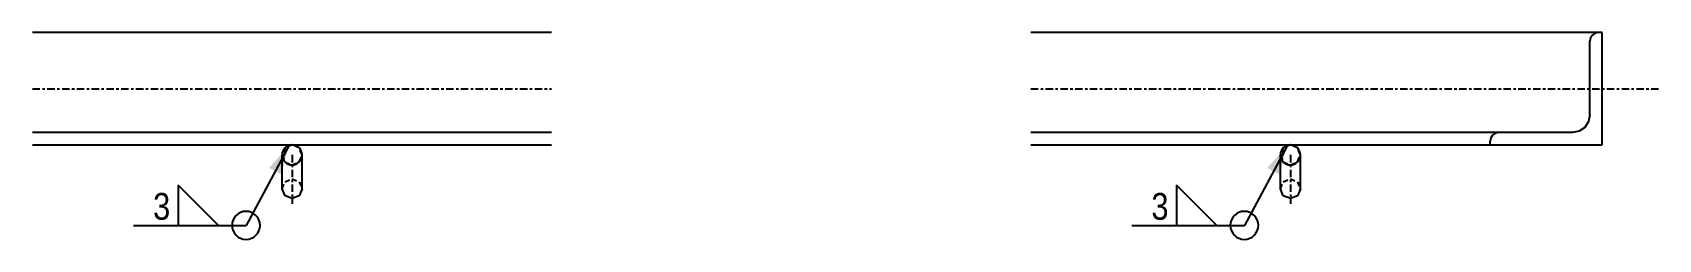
# Model space of a CAD drawing. Header units: millimetres. Extents: x 36 to 31194, y 2 to 1337.
# Drawn here: x 13352 to 14003, y 68 to 151 of the extents above; entities that cross this region are included whole.
import ezdxf

# ---------------------------------------------------------------- set-up
doc = ezdxf.new("R2010")
doc.units = ezdxf.units.MM
doc.linetypes.add('DXK_LINE_DOT2', pattern=[3.9198, 1.9599, -1.9599])
doc.linetypes.add('DXK_LINE_DOT3', pattern=[5.9187, 2.979, -0.9799, 0.9799, -0.9799])
doc.layers.add('STÅL', color=7, linetype='Continuous')
doc.layers.add('TEKST', color=7, linetype='Continuous')
doc.styles.add('Arial Narrow', font='ARIALN.TTF', dxfattribs={"height": 0.2})

msp = doc.modelspace()

# ---------------------------------------------------------------- hatches: boundary and pattern name
at = {"layer": 'TEKST', "linetype": 'Continuous'}
for points in [[(13446.74, 96.91), (13454.54, 105.49), (13451.69, 94.25)], [(13846.74, 96.91), (13854.54, 105.49), (13851.69, 94.25)]]:
    msp.add_hatch(color=3, dxfattribs=at).paths.add_polyline_path(points)

# ---------------------------------------------------------------- linework, layer by layer
at = {"layer": 'STÅL', "color": 2, "linetype": 'Continuous'}
for p, q in [((13559.96, 151.07), (13351.96, 151.07)), ((13979.46, 151.07), (13751.96, 151.07)), ((13976.98, 150.05), (13976.22, 148.91)), ((13978.12, 150.81), (13976.98, 150.05)), ((13979.46, 151.07), (13978.12, 150.81)), ((13980.96, 151.07), (13979.46, 151.07)), ((13980.96, 106.07), (13980.96, 151.07)), ((13976.22, 148.91), (13975.96, 147.57)), ((13975.96, 118.07), (13975.96, 147.57)), ((13975.96, 118.07), (13975.43, 115.39)), ((13559.96, 111.07), (13351.96, 111.07)), ((13939.46, 111.07), (13751.96, 111.07)), ((13938.12, 110.81), (13936.98, 110.05)), ((13939.46, 111.07), (13938.12, 110.81)), ((13968.96, 111.07), (13939.46, 111.07)), ((13971.64, 111.6), (13968.96, 111.07)), ((13973.91, 113.12), (13971.64, 111.6)), ((13975.43, 115.39), (13973.91, 113.12)), ((13351.96, 106.07), (13559.96, 106.07)), ((13751.96, 106.07), (13980.96, 106.07)), ((13936.22, 108.91), (13935.96, 107.57)), ((13935.96, 106.07), (13935.96, 107.57)), ((13936.98, 110.05), (13936.22, 108.91)), ((13451.96, 88.55), (13451.96, 102.07)), ((13459.96, 88.55), (13459.96, 102.07)), ((13851.96, 88.55), (13851.96, 102.07)), ((13859.96, 88.55), (13859.96, 102.07)), ((13453.13, 85.75), (13451.96, 88.55)), ((13455.96, 84.58), (13453.13, 85.75)), ((13458.79, 85.75), (13455.96, 84.58)), ((13459.96, 88.55), (13458.79, 85.75)), ((13853.13, 85.75), (13851.96, 88.55)), ((13855.96, 84.58), (13853.13, 85.75)), ((13858.79, 85.75), (13855.96, 84.58)), ((13859.96, 88.55), (13858.79, 85.75))]:
    msp.add_line(p, q, dxfattribs=at)
at = {"layer": 'STÅL', "color": 7, "linetype": 'DXK_LINE_DOT3'}
for p, q in [((13351.96, 128.57), (13559.96, 128.57)), ((13751.96, 128.57), (14003.46, 128.57)), ((13455.96, 102.07), (13455.96, 102.07)), ((13455.96, 102.07), (13455.96, 82.48)), ((13855.96, 102.07), (13855.96, 102.07)), ((13855.96, 102.07), (13855.96, 82.48))]:
    msp.add_line(p, q, dxfattribs=at)
at = {"layer": 'STÅL', "color": 7, "linetype": 'DXK_LINE_DOT2'}
for p, q in [((13453.13, 104.9), (13451.96, 102.07)), ((13455.96, 106.07), (13453.13, 104.9)), ((13458.79, 104.9), (13455.96, 106.07)), ((13459.96, 102.07), (13458.79, 104.9)), ((13853.13, 104.9), (13851.96, 102.07)), ((13855.96, 106.07), (13853.13, 104.9)), ((13858.79, 104.9), (13855.96, 106.07)), ((13859.96, 102.07), (13858.79, 104.9)), ((13451.96, 102.07), (13453.13, 99.24)), ((13453.13, 99.24), (13455.96, 98.07)), ((13455.96, 98.07), (13458.79, 99.24)), ((13458.79, 99.24), (13459.96, 102.07)), ((13851.96, 102.07), (13853.13, 99.24)), ((13853.13, 99.24), (13855.96, 98.07)), ((13855.96, 98.07), (13858.79, 99.24)), ((13858.79, 99.24), (13859.96, 102.07)), ((13451.96, 88.55), (13453.13, 91.35)), ((13453.13, 91.35), (13455.96, 92.51)), ((13455.96, 92.51), (13458.79, 91.35)), ((13458.79, 91.35), (13459.96, 88.55)), ((13851.96, 88.55), (13853.13, 91.35)), ((13853.13, 91.35), (13855.96, 92.51)), ((13855.96, 92.51), (13858.79, 91.35)), ((13858.79, 91.35), (13859.96, 88.55))]:
    msp.add_line(p, q, dxfattribs=at)
at = {"layer": 'STÅL', "color": 2, "linetype": 'Continuous'}
for centre, start, end in [((13455.96, 102.07), 0, 180), ((13855.96, 102.07), 0, 180), ((13455.96, 102.07), 180, 0), ((13855.96, 102.07), 180, 0)]:
    msp.add_arc(centre, 4, start, end, dxfattribs=at)
at = {"layer": 'TEKST', "color": 3, "linetype": 'Continuous'}
for p, q in [((13454.54, 105.49), (13437.52, 73.86)), ((13854.54, 105.49), (13837.52, 73.86))]:
    msp.add_line(p, q, dxfattribs=at)
for centre, start, end in [((13437.52, 73.86), 90, 270), ((13437.52, 73.86), 270, 90), ((13837.52, 73.86), 90, 270), ((13837.52, 73.86), 270, 90)]:
    msp.add_arc(centre, 5.62, start, end, dxfattribs=at)

# ---------------------------------------------------------------- wipeouts: each hides what was drawn before it
at = {"color": 0}
for points in [[(13408.05, 75.21), (13408.05, 88.26), (13399.39, 88.26), (13399.39, 75.21)], [(13808.05, 75.21), (13808.05, 88.26), (13799.39, 88.26), (13799.39, 75.21)]]:
    msp.add_wipeout(points, dxfattribs=at).dxf.layer = 'TEKST'

# ---------------------------------------------------------------- next in the draw order: linework, layer by layer
at = {"layer": 'TEKST', "color": 3, "linetype": 'Continuous'}
for p, q in [((13426.44, 73.86), (13410.36, 89.93)), ((13410.36, 89.93), (13410.36, 73.86)), ((13826.44, 73.86), (13810.36, 89.93)), ((13810.36, 89.93), (13810.36, 73.86)), ((13392.42, 73.86), (13437.52, 73.86)), ((13410.36, 73.86), (13426.44, 73.86)), ((13792.42, 73.86), (13837.52, 73.86)), ((13810.36, 73.86), (13826.44, 73.86))]:
    msp.add_line(p, q, dxfattribs=at)

# ---------------------------------------------------------------- next in the draw order: texts
at = {"layer": 'TEKST', "color": 3, "style": 'Arial Narrow'}
for p in [(13400.29, 76.11), (13800.29, 76.11)]:
    msp.add_text('3', height=10.74, dxfattribs=at).set_placement(p)

doc.saveas('drawing.dxf')
